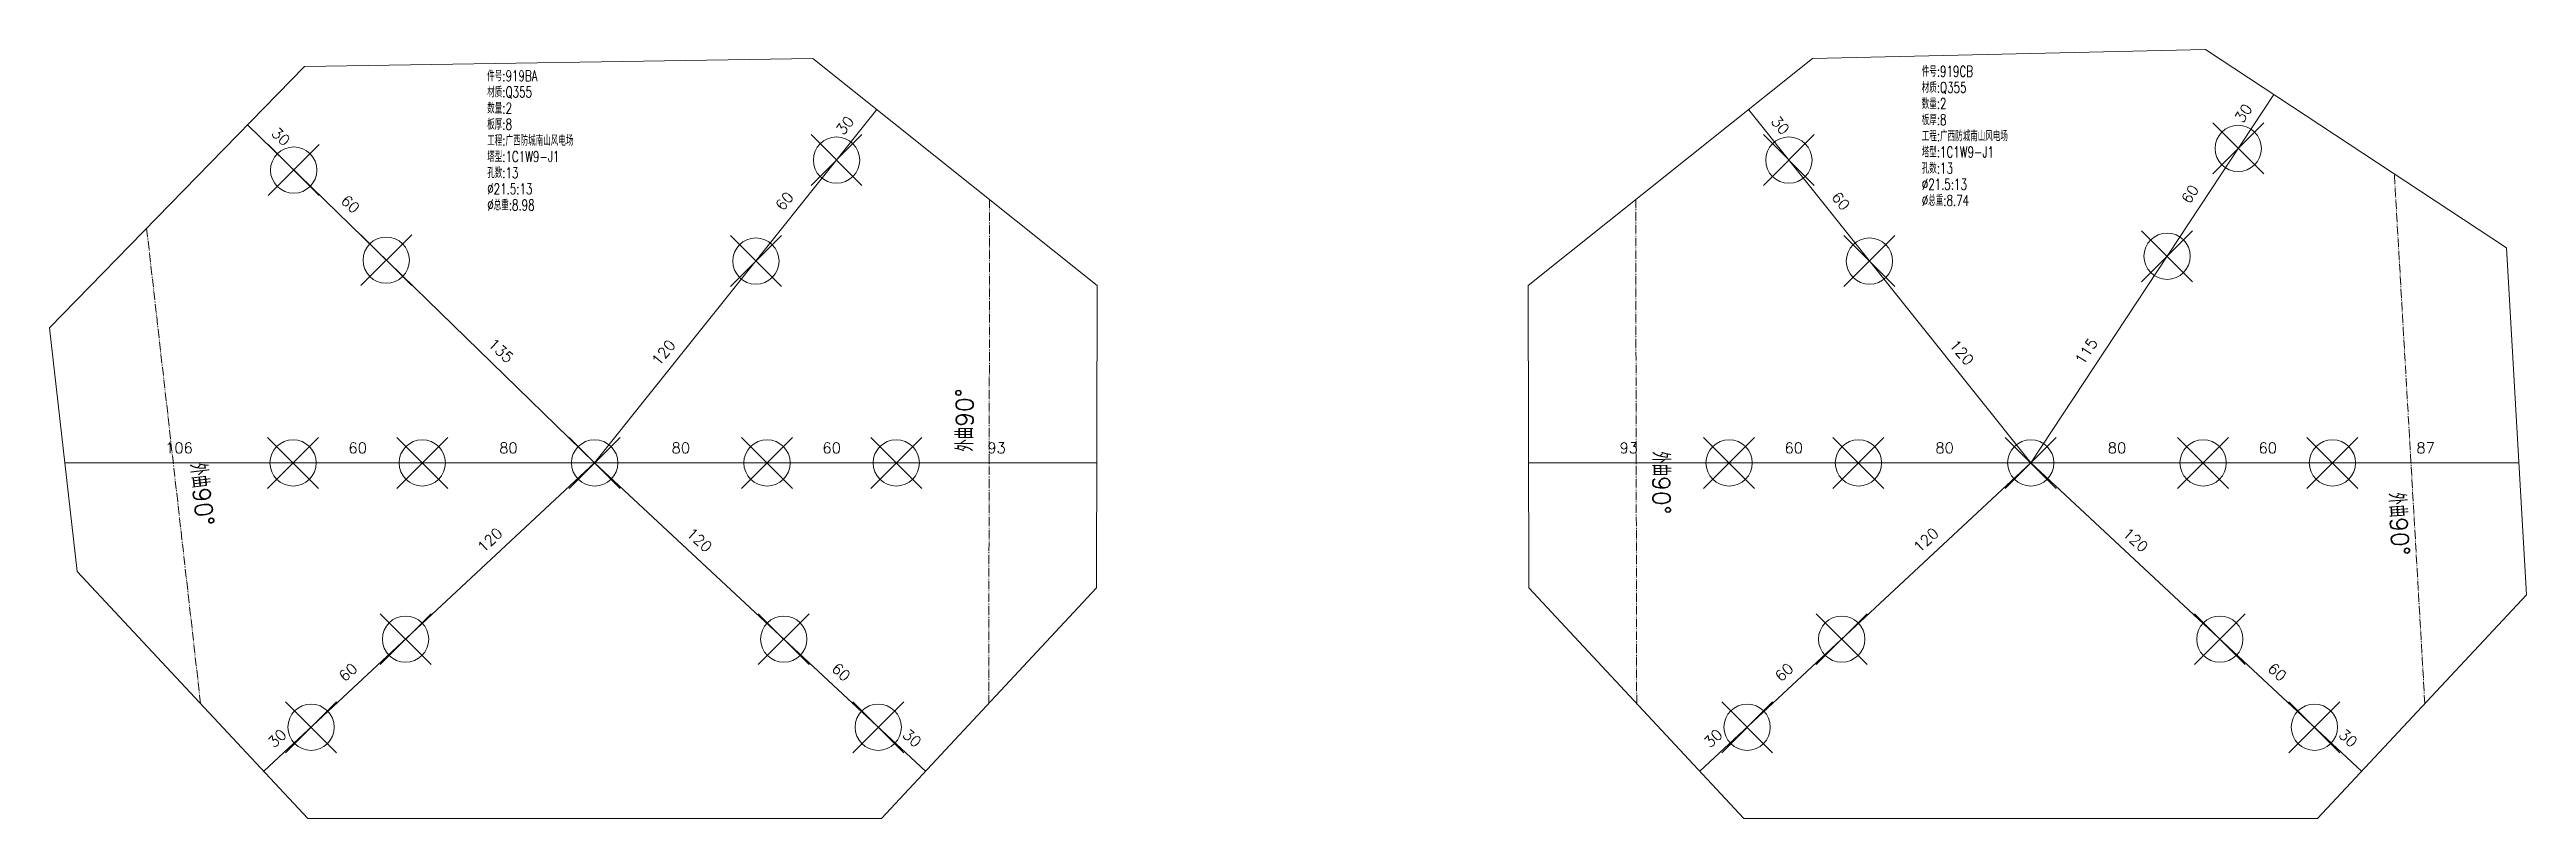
# Model space of a CAD drawing. Extents: x -105 to 10956, y -4548 to 9487.
# Drawn here: x 1319 to 2468, y -3615 to -3258 of the extents above; entities that cross this region are included whole.
import ezdxf
from ezdxf.enums import TextEntityAlignment as Align

# ---------------------------------------------------------------- set-up
doc = ezdxf.new("R2010")
doc.units = 0
doc.header["$MEASUREMENT"] = 0
doc.linetypes.add('制弯线', pattern=[5.9, 4, -0.5, 0.2, -0.5, 0.2, -0.5])
doc.layers.add('1', color=7, linetype='CONTINUOUS', lineweight=25)
doc.layers.add('2', color=7, linetype='CONTINUOUS', lineweight=25)
doc.styles.get("Standard").update_dxf_attribs({"font": 'simplex.shx', "width": 0.7, "height": 3, "bigfont": 'gbhzfs.shx'})

msp = doc.modelspace()

# ---------------------------------------------------------------- texts
at = {"layer": '2', "color": 7, "linetype": 'Continuous', "lineweight": 13}
for s, rotation, p in [('30', 57, (2340.21817, -3289.41411)), ('30', 317, (1423.27927, -3301.02041)), ('30', 51, (1690.89108, -3295.41665)), ('30', 310, (2118.87823, -3295.41786)), ('60', 57, (2315.454, -3326.98717)), ('60', 317, (1455.51251, -3332.42134)), ('60', 51, (1662.82303, -3330.59029)), ('60', 310, (2146.94664, -3330.5912)), ('135', 317, (1525.3512, -3400.45664)), ('120', 51, (1606.68691, -3400.93753)), ('120', 310, (2203.08343, -3400.93786)), ('115', 57, (2267.30148, -3400.04589)), ('120', 43, (1525.68619, -3488.43946)), ('120', 318, (1617.54595, -3488.43968)), ('120', 43, (2192.24164, -3488.43944)), ('120', 318, (2284.10143, -3488.43967)), ('60', 43, (1459.87332, -3549.82895)), ('60', 318, (1683.35977, -3549.82919)), ('60', 43, (2126.42879, -3549.82896)), ('60', 318, (2349.91524, -3549.82919)), ('30', 43, (1426.96691, -3580.52371)), ('30', 318, (1716.26628, -3580.5236)), ('30', 43, (2093.52236, -3580.52369)), ('30', 318, (2382.82175, -3580.52358))]:
    msp.add_text(s, height=5, rotation=rotation, dxfattribs=at).set_placement(p, align=Align.BOTTOM_CENTER)
for rotation, p in [(90, (1749.74027, -3444.41962)), (271, (2060.03866, -3444.4204)), (277, (1381.16962, -3450.53654)), (274, (2401.63666, -3463.87612))]:
    msp.add_text('外曲90%%d', height=8, rotation=rotation, dxfattribs=at).set_placement(p, align=Align.BOTTOM_LEFT)
for s, p in [('106', (1378.67401, -3446.70786)), ('60', (1461.62438, -3446.70746)), ('80', (1531.62438, -3446.70711)), ('80', (1611.62438, -3446.7067)), ('60', (1681.62438, -3446.70635)), ('93', (1758.17737, -3446.70596)), ('93', (2051.6144, -3446.70781)), ('60', (2128.17984, -3446.70746)), ('80', (2198.17984, -3446.7071)), ('80', (2278.17984, -3446.70671)), ('60', (2348.17984, -3446.70636)), ('87', (2421.45325, -3446.70596))]:
    msp.add_text(s, height=5, dxfattribs=at).set_placement(p, align=Align.BOTTOM_CENTER)
at = {"layer": '2', "color": 7, "linetype": 'Continuous', "lineweight": 13, "char_height": 5, "width": 500, "attachment_point": 1, "line_spacing_factor": 0.9}
for s, insert in [('件号:919CB\\P材质:Q355\\P数量:2\\P板厚:8\\P工程:广西防城南山风电场\\P塔型:1C1W9-J1\\P孔数:13\\P%%C21.5:13\\P%%C总重:8.74', (2187.56726, -3265.25769)), ('件号:919BA\\P材质:Q355\\P数量:2\\P板厚:8\\P工程:广西防城南山风电场\\P塔型:1C1W9-J1\\P孔数:13\\P%%C21.5:13\\P%%C总重:8.98', (1521.74963, -3267.37403))]:
    msp.add_mtext(s, dxfattribs=dict(at, insert=insert))

# ---------------------------------------------------------------- linework, layer by layer
at = {"layer": '1', "color": 7, "linetype": 'Continuous', "lineweight": 18}
for p, q in [((1672.88984, -3261.86141), (1436.95779, -3265.48314)), ((1804.88639, -3367.1928), (1672.88984, -3261.86141)), ((2136.87914, -3261.86242), (2004.88639, -3367.19294)), ((2319.24938, -3257.62872), (2136.87914, -3261.86242)), ((2458.97591, -3349.72157), (2319.24938, -3257.62872)), ((1436.95779, -3265.48314), (1318.61286, -3386.96497)), ((2468.24812, -3510.93046), (2458.97591, -3349.72157)), ((1804.62054, -3507.79154), (1804.88639, -3367.1928)), ((2004.88639, -3367.19294), (2005.16341, -3507.78887)), ((1318.61286, -3386.96497), (1331.43448, -3500.09853)), ((1331.43448, -3500.09853), (1438.50758, -3614.88666)), ((1704.72599, -3614.88666), (1804.62054, -3507.79154)), ((2005.16341, -3507.78887), (2105.06304, -3614.88666)), ((2371.28145, -3614.88666), (2468.24812, -3510.93046)), ((1438.50758, -3614.88666), (1704.72599, -3614.88666)), ((2105.06304, -3614.88666), (2371.28145, -3614.88666))]:
    msp.add_line(p, q, dxfattribs=at)
at = {"layer": '1', "color": 7, "linetype": 'Continuous', "lineweight": 13}
for p, q in [((1672.05498, -3320.8374), (1695.70498, -3297.1874)), ((1695.70498, -3320.8374), (1672.05498, -3297.1874)), ((2114.06448, -3320.83853), (2137.71448, -3297.18853)), ((2137.71448, -3320.83853), (2114.06448, -3297.18853)), ((2322.64331, -3315.4144), (2346.29331, -3291.7644)), ((2346.29331, -3315.4144), (2322.64331, -3291.7644)), ((1420.10529, -3325.46128), (1443.75529, -3301.81128)), ((1443.75529, -3325.46128), (1420.10529, -3301.81128)), ((1463.08294, -3367.32917), (1486.73294, -3343.67917)), ((1486.73294, -3367.32917), (1463.08294, -3343.67917)), ((1634.63089, -3367.73558), (1658.28089, -3344.08558)), ((1658.28089, -3367.73558), (1634.63089, -3344.08558)), ((2151.48903, -3367.73633), (2175.13903, -3344.08633)), ((2175.13903, -3367.73633), (2151.48903, -3344.08633)), ((2289.62442, -3365.51183), (2313.27442, -3341.86183)), ((2313.27442, -3365.51183), (2289.62442, -3341.86183)), ((1419.7994, -3461.53261), (1443.4494, -3437.88261)), ((1443.4494, -3461.53261), (1419.7994, -3437.88261)), ((1479.7994, -3461.53231), (1503.4494, -3437.88231)), ((1503.4494, -3461.53231), (1479.7994, -3437.88231)), ((1559.79939, -3461.5319), (1583.44939, -3437.8819)), ((1583.44939, -3461.5319), (1559.79939, -3437.8819)), ((1639.79939, -3461.5315), (1663.44939, -3437.8815)), ((1663.44939, -3461.5315), (1639.79939, -3437.8815)), ((1699.79939, -3461.5312), (1723.44939, -3437.8812)), ((1723.44939, -3461.5312), (1699.79939, -3437.8812)), ((2086.35485, -3461.53261), (2110.00485, -3437.88261)), ((2110.00485, -3461.53261), (2086.35485, -3437.88261)), ((2146.35486, -3461.53231), (2170.00486, -3437.88231)), ((2170.00486, -3461.53231), (2146.35486, -3437.88231)), ((2226.35485, -3461.5319), (2250.00485, -3437.8819)), ((2250.00485, -3461.5319), (2226.35485, -3437.8819)), ((2306.35486, -3461.53151), (2330.00486, -3437.88151)), ((2330.00486, -3461.53151), (2306.35486, -3437.88151)), ((2366.35486, -3461.53121), (2390.00486, -3437.88121)), ((2390.00486, -3461.53121), (2366.35486, -3437.88121)), ((1472.03224, -3543.38455), (1495.68224, -3519.73455)), ((1495.68224, -3543.38455), (1472.03224, -3519.73455)), ((1647.5508, -3543.38503), (1671.2008, -3519.73503)), ((1671.2008, -3543.38503), (1647.5508, -3519.73503)), ((2138.58771, -3543.38455), (2162.23771, -3519.73455)), ((2162.23771, -3543.38455), (2138.58771, -3519.73455)), ((2314.10627, -3543.38505), (2337.75627, -3519.73505)), ((2337.75627, -3543.38505), (2314.10627, -3519.73505)), ((1428.15703, -3584.31087), (1451.80703, -3560.66087)), ((1451.80703, -3584.31087), (1428.15703, -3560.66087)), ((1691.42615, -3584.31089), (1715.07615, -3560.66089)), ((1715.07615, -3584.31089), (1691.42615, -3560.66089)), ((2094.7125, -3584.31088), (2118.3625, -3560.66088)), ((2118.3625, -3584.31088), (2094.7125, -3560.66088)), ((2357.9816, -3584.31089), (2381.6316, -3560.66089)), ((2381.6316, -3584.31089), (2357.9816, -3560.66089))]:
    msp.add_line(p, q, dxfattribs=at)
for centre in [(1683.87998, -3309.0124), (2125.88948, -3309.01353), (2334.46831, -3303.5894), (1431.93029, -3313.63628), (1474.90794, -3355.50417), (1646.45589, -3355.91058), (2163.31403, -3355.91133), (2301.44942, -3353.68683), (1431.6244, -3449.70761), (1491.6244, -3449.70731), (1571.62439, -3449.7069), (1651.62439, -3449.7065), (1711.62439, -3449.7062), (2098.17985, -3449.70761), (2158.17986, -3449.70731), (2238.17985, -3449.7069), (2318.17986, -3449.70651), (2378.17986, -3449.70621), (1483.85724, -3531.55955), (1659.3758, -3531.56003), (2150.41271, -3531.55955), (2325.93127, -3531.56005), (1439.98203, -3572.48587), (1703.25115, -3572.48589), (2106.5375, -3572.48588), (2369.8066, -3572.48589)]:
    msp.add_circle(centre, 10.75, dxfattribs=at)
at = {"layer": '2', "color": 9, "linetype": 'Continuous', "lineweight": 13}
for p, q in [((1571.60774, -3449.70688), (1702.592, -3285.56331)), ((2238.16306, -3449.70684), (2107.1772, -3285.56464)), ((2238.16328, -3449.70684), (2350.97778, -3278.5407)), ((1571.60766, -3449.70688), (1410.44147, -3292.70232)), ((1804.73037, -3449.70571), (1325.72365, -3449.70812)), ((1571.60777, -3449.70688), (1418.04443, -3592.94906)), ((1571.62351, -3449.70688), (1725.1888, -3592.94885)), ((2464.72667, -3449.70571), (2005.04897, -3449.70801)), ((2238.1632, -3449.70684), (2084.59986, -3592.94903)), ((2238.17899, -3449.70684), (2391.74429, -3592.94882))]:
    msp.add_line(p, q, dxfattribs=at)
at = {"layer": '2', "color": 190, "linetype": '制弯线', "lineweight": 13}
for p, q in [((2421.07435, -3561.5046), (2406.91989, -3315.41178)), ((1754.51889, -3561.5046), (1754.96163, -3327.35354)), ((2054.808, -3327.35538), (2055.26934, -3561.50513)), ((1363.68897, -3340.69405), (1388.71388, -3561.50513))]:
    msp.add_line(p, q, dxfattribs=at)

msp.set_redraw_order([(e.dxf.handle, doc.entitydb.next_handle()) for e in msp.query("TEXT MTEXT ATTDEF DIMENSION ARC_DIMENSION")])  # texts and dimensions are drawn at this point

doc.saveas('drawing.dxf')
